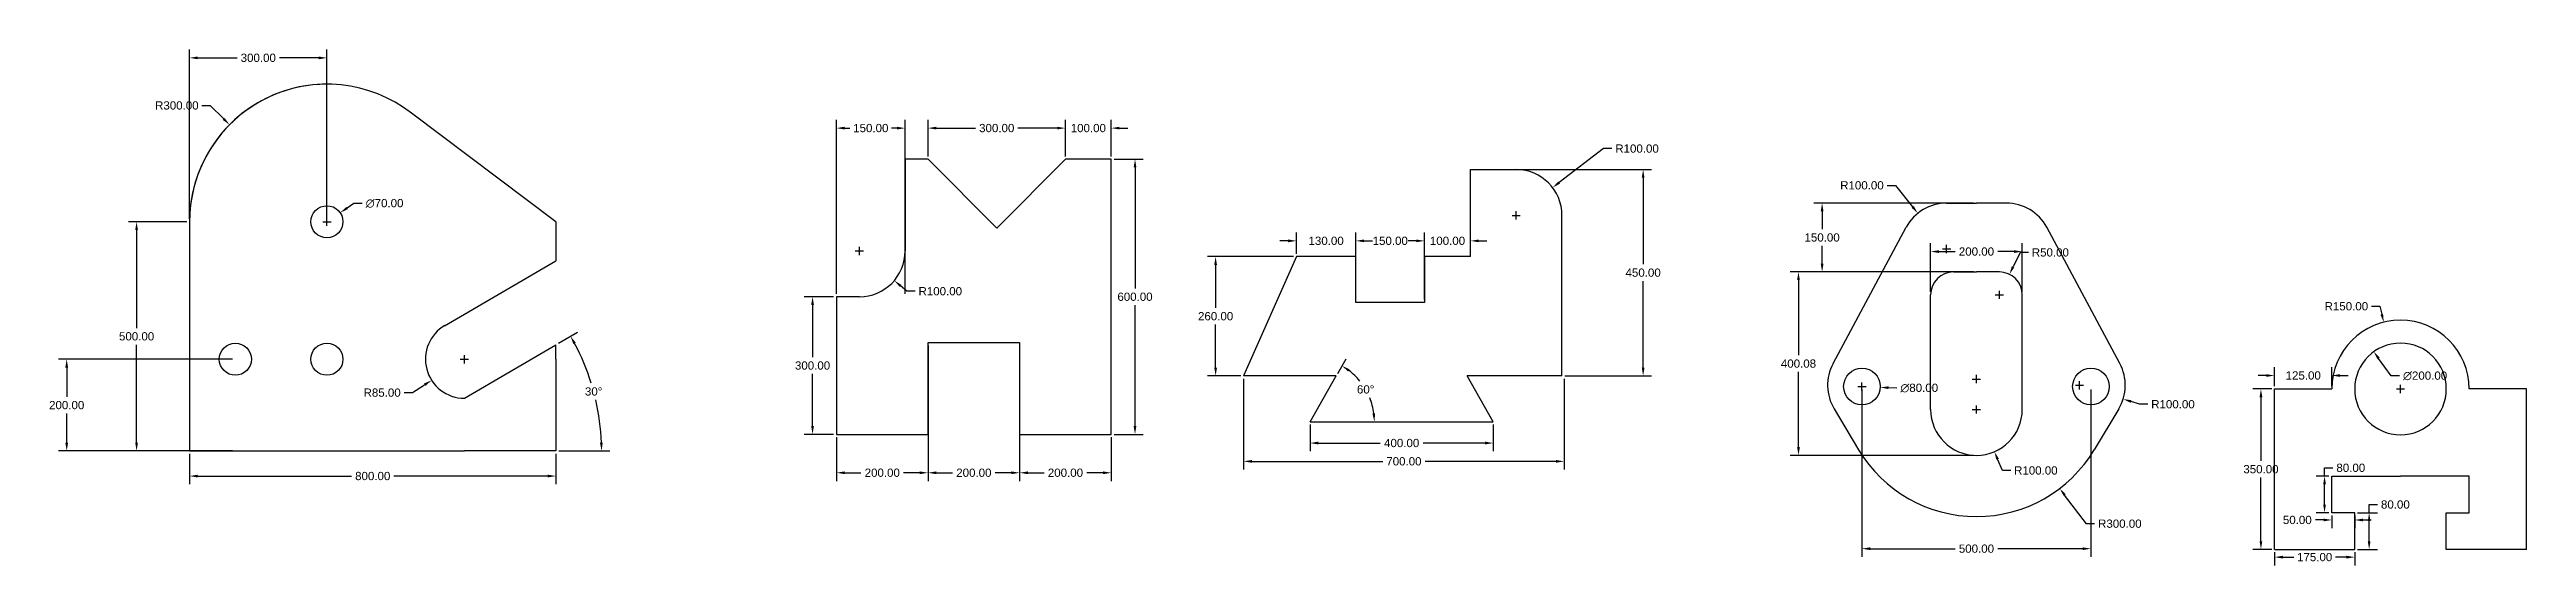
# Model space of a CAD drawing. Header units: millimetres. Extents: x -601 to 8793, y -3446 to 2415.
# Drawn here: x -601 to 4807, y -3291 to -2166 of the extents above; entities that cross this region are included whole.
import ezdxf

# ---------------------------------------------------------------- set-up
doc = ezdxf.new("R2010")
doc.units = ezdxf.units.MM
doc.styles.get("Standard").update_dxf_attribs({"font": 'arial.ttf'})
doc.dimstyles.get("Standard").update_dxf_attribs({"dimscale": 100, "dimtxt": 0.18, "dimasz": 0.18, "dimexe": 0.18, "dimexo": 0.0625, "dimgap": 0.09, "dimtad": 0, "dimtih": 1, "dimtoh": 1, "dimzin": 0, "dimdsep": 46, "dimtxsty": 'Standard', "dimcen": 0.09, "dimadec": 0, "dimazin": 0, "dimtfac": 1, "dimtofl": 0, "dimtmove": 0, "dimatfit": 3, "dimfxl": 1, "dimtolj": 1, "dimtzin": 0, "dimarcsym": 0})

msp = doc.modelspace()

# ---------------------------------------------------------------- blocks, each defined once
blk = doc.blocks.new('*D75')
at = {"color": 0, "lineweight": -2, "transparency": 16777216}
for p, q in [((-4.2, -2541.8), (13.8, -2541.8)), ((4.8, -2550.8), (4.8, -2532.8)), ((63.5, -2501.8), (48.6, -2512)), ((81.5, -2501.8), (63.5, -2501.8))]:
    blk.add_line(p, q, dxfattribs=at)
at = {"color": 0, "transparency": 16777216}
blk.add_solid([(46.9, -2509.5), (50.3, -2514.4), (33.7, -2522.1)], dxfattribs=at)
at = {"layer": 'Defpoints', "color": 0, "transparency": 16777216}
for p in [(33.7, -2522.1), (-24.2, -2561.5)]:
    blk.add_point(p, dxfattribs=at)
at = {"color": 0, "transparency": 16777216, "insert": (130.6, -2501.8), "char_height": 18, "attachment_point": 5}
blk.add_mtext('\\A1;∅70.00', dxfattribs=at)
blk = doc.blocks.new('*D76')
at = {"color": 0, "lineweight": -2, "transparency": 16777216}
for p, q in [((295.8, -2841.8), (313.8, -2841.8)), ((304.8, -2850.8), (304.8, -2832.8)), ((173.3, -2914.6), (191.3, -2914.6)), ((191.3, -2914.6), (218.1, -2897.4))]:
    blk.add_line(p, q, dxfattribs=at)
at = {"color": 0, "transparency": 16777216}
blk.add_solid([(216.4, -2894.8), (219.7, -2899.9), (233.2, -2887.7)], dxfattribs=at)
at = {"layer": 'Defpoints', "color": 0, "transparency": 16777216}
for p in [(304.8, -2841.8), (233.2, -2887.7)]:
    blk.add_point(p, dxfattribs=at)
at = {"color": 0, "transparency": 16777216, "insert": (125.3, -2914.6), "char_height": 18, "attachment_point": 5}
blk.add_mtext('\\A1;R85.00', dxfattribs=at)
blk = doc.blocks.new('*D77')
at = {"color": 0, "lineweight": -2, "transparency": 16777216}
for p, q in [((-268.1, -2288.3), (-250.1, -2288.3)), ((-250.1, -2288.3), (-220.7, -2317.5)), ((-4.2, -2541.8), (13.8, -2541.8)), ((4.8, -2550.8), (4.8, -2532.8))]:
    blk.add_line(p, q, dxfattribs=at)
at = {"color": 0, "transparency": 16777216}
blk.add_solid([(-218.6, -2315.4), (-222.8, -2319.7), (-208, -2330.2)], dxfattribs=at)
at = {"layer": 'Defpoints', "color": 0, "transparency": 16777216}
for p in [(-208, -2330.2), (4.8, -2541.8)]:
    blk.add_point(p, dxfattribs=at)
at = {"color": 0, "transparency": 16777216, "insert": (-323, -2288.3), "char_height": 18, "attachment_point": 5}
blk.add_mtext('\\A1;R300.00', dxfattribs=at)
blk = doc.blocks.new('*D78')
at = {"color": 0, "lineweight": -2, "transparency": 16777216}
for p, q in [((-301.5, -2541.8), (-428.9, -2541.8)), ((-410.9, -2559.8), (-410.9, -2773.6)), ((-410.9, -3023.8), (-410.9, -2810)), ((-301.5, -3041.8), (-428.9, -3041.8))]:
    blk.add_line(p, q, dxfattribs=at)
at = {"color": 0, "transparency": 16777216}
for points in [[(-413.9, -2559.8), (-407.9, -2559.8), (-410.9, -2541.8)], [(-413.9, -3023.8), (-407.9, -3023.8), (-410.9, -3041.8)]]:
    blk.add_solid(points, dxfattribs=at)
at = {"layer": 'Defpoints', "color": 0, "transparency": 16777216}
for p in [(-295.2, -2541.8), (-410.9, -3041.8), (-295.2, -3041.8)]:
    blk.add_point(p, dxfattribs=at)
at = {"color": 0, "transparency": 16777216, "insert": (-410.9, -2791.8), "char_height": 18, "attachment_point": 5}
blk.add_mtext('\\A1;500.00', dxfattribs=at)
blk = doc.blocks.new('*D79')
at = {"color": 0, "lineweight": -2, "transparency": 16777216}
for p, q in [((-295.2, -3048), (-295.2, -3114.5)), ((504.8, -3048), (504.8, -3114.5)), ((-277.2, -3096.5), (58.4, -3096.5)), ((486.8, -3096.5), (151.1, -3096.5))]:
    blk.add_line(p, q, dxfattribs=at)
at = {"color": 0, "transparency": 16777216}
for points in [[(-277.2, -3093.5), (-277.2, -3099.5), (-295.2, -3096.5)], [(486.8, -3093.5), (486.8, -3099.5), (504.8, -3096.5)]]:
    blk.add_solid(points, dxfattribs=at)
at = {"layer": 'Defpoints', "color": 0, "transparency": 16777216}
for p in [(-295.2, -3041.8), (504.8, -3041.8), (504.8, -3096.5)]:
    blk.add_point(p, dxfattribs=at)
at = {"color": 0, "transparency": 16777216, "insert": (104.8, -3096.5), "char_height": 18, "attachment_point": 5}
blk.add_mtext('\\A1;800.00', dxfattribs=at)
blk = doc.blocks.new('*D80')
at = {"color": 0, "lineweight": -2, "transparency": 16777216}
for p, q in [((-201.5, -2841.8), (-581.5, -2841.8)), ((-563.5, -2859.8), (-563.5, -2923.6)), ((-563.5, -3023.8), (-563.5, -2960)), ((-201.5, -3041.8), (-581.5, -3041.8))]:
    blk.add_line(p, q, dxfattribs=at)
at = {"color": 0, "transparency": 16777216}
for points in [[(-566.5, -2859.8), (-560.5, -2859.8), (-563.5, -2841.8)], [(-566.5, -3023.8), (-560.5, -3023.8), (-563.5, -3041.8)]]:
    blk.add_solid(points, dxfattribs=at)
at = {"layer": 'Defpoints', "color": 0, "transparency": 16777216}
for p in [(-195.2, -2841.8), (-563.5, -3041.8), (-195.2, -3041.8)]:
    blk.add_point(p, dxfattribs=at)
at = {"color": 0, "transparency": 16777216, "insert": (-563.5, -2941.8), "char_height": 18, "attachment_point": 5}
blk.add_mtext('\\A1;200.00', dxfattribs=at)
blk = doc.blocks.new('*D81')
at = {"color": 0, "lineweight": -2, "transparency": 16777216}
for p, q in [((-295.2, -2535.5), (-295.2, -2166.4)), ((-277.2, -2184.4), (-191.6, -2184.4)), ((-13.2, -2184.4), (-98.9, -2184.4)), ((4.8, -2535.5), (4.8, -2166.4))]:
    blk.add_line(p, q, dxfattribs=at)
at = {"color": 0, "transparency": 16777216}
for points in [[(-277.2, -2181.4), (-277.2, -2187.4), (-295.2, -2184.4)], [(-13.2, -2181.4), (-13.2, -2187.4), (4.8, -2184.4)]]:
    blk.add_solid(points, dxfattribs=at)
at = {"layer": 'Defpoints', "color": 0, "transparency": 16777216}
for p in [(-295.2, -2184.4), (-295.2, -2541.8), (4.8, -2541.8)]:
    blk.add_point(p, dxfattribs=at)
at = {"color": 0, "transparency": 16777216, "insert": (-145.2, -2184.4), "char_height": 18, "attachment_point": 5}
blk.add_mtext('\\A1;300.00', dxfattribs=at)
blk = doc.blocks.new('*D82')
at = {"color": 0, "lineweight": -2, "transparency": 16777216}
for p, q in [((510.2, -2806.9), (552.2, -2782.4)), ((511, -3041.8), (622.4, -3041.8))]:
    blk.add_line(p, q, dxfattribs=at)
for start, end in [(17.3199, 28.1902), (2.0767, 12.9693)]:
    blk.add_arc((107.7, -3041.8), 496.6, start, end, dxfattribs=at)
at = {"color": 0, "transparency": 16777216}
for points in [[(542.8, -2808.6), (548.1, -2805.7), (536.7, -2791.5)], [(607, -3023.7), (601, -3023.8), (604.4, -3041.8)]]:
    blk.add_solid(points, dxfattribs=at)
at = {"layer": 'Defpoints', "color": 0, "transparency": 16777216}
for p in [(504.8, -2810.1), (304.8, -2926.8), (596.7, -2954.8), (304.8, -3041.8), (504.8, -3041.8)]:
    blk.add_point(p, dxfattribs=at)
at = {"color": 0, "transparency": 16777216, "insert": (587.1, -2912.1), "char_height": 18, "attachment_point": 5}
blk.add_mtext('\\A1;30°', dxfattribs=at)
blk = doc.blocks.new('*D24')
at = {"color": 0, "lineweight": -2, "transparency": 16777216}
for p, q in [((1111, -2705.5), (1047.1, -2705.5)), ((1065.1, -2723.5), (1065.1, -2837.3)), ((1065.1, -2987.5), (1065.1, -2873.7)), ((1111, -3005.5), (1047.1, -3005.5))]:
    blk.add_line(p, q, dxfattribs=at)
at = {"color": 0, "transparency": 16777216}
for points in [[(1062.1, -2723.5), (1068.1, -2723.5), (1065.1, -2705.5)], [(1062.1, -2987.5), (1068.1, -2987.5), (1065.1, -3005.5)]]:
    blk.add_solid(points, dxfattribs=at)
at = {"layer": 'Defpoints', "color": 0, "transparency": 16777216}
for p in [(1065.1, -2705.5), (1117.3, -2705.5), (1117.3, -3005.5)]:
    blk.add_point(p, dxfattribs=at)
at = {"color": 0, "transparency": 16777216, "insert": (1065.1, -2855.5), "char_height": 18, "attachment_point": 5}
blk.add_mtext('\\A1;300.00', dxfattribs=at)
blk = doc.blocks.new('*D25')
at = {"color": 0, "lineweight": -2, "transparency": 16777216}
blk.add_line((2211.8, -2872.5), (2230.1, -2840.6), dxfattribs=at)
for start, end in [(39.1535, 52.8656), (7.3589, 21.8384)]:
    blk.add_arc((2151.5, -2977.9), 140.2, start, end, dxfattribs=at)
at = {"color": 0, "transparency": 16777216}
for points in [[(2234.5, -2868.6), (2237.8, -2863.6), (2221.2, -2856.2)], [(2293.6, -2959.8), (2287.6, -2960.2), (2291.8, -2977.9)]]:
    blk.add_solid(points, dxfattribs=at)
at = {"layer": 'Defpoints', "color": 0, "transparency": 16777216}
for p in [(2208.7, -2877.9), (2283.2, -2929.8), (2151.5, -2977.9), (2151.5, -2977.9), (2551.5, -2977.9)]:
    blk.add_point(p, dxfattribs=at)
at = {"color": 0, "transparency": 16777216, "insert": (2272.8, -2907.6), "char_height": 18, "attachment_point": 5}
blk.add_mtext('\\A1;60°', dxfattribs=at)
blk = doc.blocks.new('*D26')
at = {"color": 0, "lineweight": -2, "transparency": 16777216}
for p, q in [((2792.5, -2382.3), (2695.4, -2456.4)), ((2810.5, -2382.3), (2792.5, -2382.3)), ((2592.5, -2527.9), (2610.5, -2527.9)), ((2601.5, -2536.9), (2601.5, -2518.9))]:
    blk.add_line(p, q, dxfattribs=at)
at = {"color": 0, "transparency": 16777216}
blk.add_solid([(2693.5, -2454), (2697.2, -2458.8), (2681, -2467.3)], dxfattribs=at)
at = {"layer": 'Defpoints', "color": 0, "transparency": 16777216}
for p in [(2681, -2467.3), (2601.5, -2527.9)]:
    blk.add_point(p, dxfattribs=at)
at = {"color": 0, "transparency": 16777216, "insert": (2865.4, -2382.3), "char_height": 18, "attachment_point": 5}
blk.add_mtext('\\A1;R100.00', dxfattribs=at)
blk = doc.blocks.new('*D83')
at = {"color": 0, "lineweight": -2, "transparency": 16777216}
for p, q in [((1158.3, -2605.5), (1176.3, -2605.5)), ((1167.3, -2614.5), (1167.3, -2596.5)), ((1271.1, -2693.4), (1257.3, -2681.8)), ((1289.1, -2693.4), (1271.1, -2693.4))]:
    blk.add_line(p, q, dxfattribs=at)
at = {"color": 0, "transparency": 16777216}
blk.add_solid([(1259.2, -2679.5), (1255.4, -2684), (1243.6, -2670.1)], dxfattribs=at)
at = {"layer": 'Defpoints', "color": 0, "transparency": 16777216}
for p in [(1167.3, -2605.5), (1243.6, -2670.1)]:
    blk.add_point(p, dxfattribs=at)
at = {"color": 0, "transparency": 16777216, "insert": (1344, -2693.4), "char_height": 18, "attachment_point": 5}
blk.add_mtext('\\A1;R100.00', dxfattribs=at)
blk = doc.blocks.new('*D84')
at = {"color": 0, "lineweight": -2, "transparency": 16777216}
for p, q in [((1317.3, -2811.7), (1317.3, -3107.3)), ((1517.3, -2811.7), (1517.3, -3107.3)), ((1335.3, -3089.3), (1370.8, -3089.3)), ((1499.3, -3089.3), (1463.8, -3089.3))]:
    blk.add_line(p, q, dxfattribs=at)
at = {"color": 0, "transparency": 16777216}
for points in [[(1335.3, -3086.3), (1335.3, -3092.3), (1317.3, -3089.3)], [(1499.3, -3086.3), (1499.3, -3092.3), (1517.3, -3089.3)]]:
    blk.add_solid(points, dxfattribs=at)
at = {"layer": 'Defpoints', "color": 0, "transparency": 16777216}
for p in [(1317.3, -2805.5), (1517.3, -2805.5), (1517.3, -3089.3)]:
    blk.add_point(p, dxfattribs=at)
at = {"color": 0, "transparency": 16777216, "insert": (1417.3, -3089.3), "char_height": 18, "attachment_point": 5}
blk.add_mtext('\\A1;200.00', dxfattribs=at)
blk = doc.blocks.new('*D85')
at = {"color": 0, "lineweight": -2, "transparency": 16777216}
for p, q in [((1117.3, -3011.7), (1117.3, -3107.3)), ((1317.3, -3011.7), (1317.3, -3107.3)), ((1135.3, -3089.3), (1170.8, -3089.3)), ((1299.3, -3089.3), (1263.8, -3089.3))]:
    blk.add_line(p, q, dxfattribs=at)
at = {"color": 0, "transparency": 16777216}
for points in [[(1135.3, -3086.3), (1135.3, -3092.3), (1117.3, -3089.3)], [(1299.3, -3086.3), (1299.3, -3092.3), (1317.3, -3089.3)]]:
    blk.add_solid(points, dxfattribs=at)
at = {"layer": 'Defpoints', "color": 0, "transparency": 16777216}
for p in [(1117.3, -3005.5), (1317.3, -3005.5), (1317.3, -3089.3)]:
    blk.add_point(p, dxfattribs=at)
at = {"color": 0, "transparency": 16777216, "insert": (1217.3, -3089.3), "char_height": 18, "attachment_point": 5}
blk.add_mtext('\\A1;200.00', dxfattribs=at)
blk = doc.blocks.new('*D86')
at = {"color": 0, "lineweight": -2, "transparency": 16777216}
for p, q in [((1517.3, -3011.7), (1517.3, -3107.3)), ((1717.3, -3011.7), (1717.3, -3107.3)), ((1535.3, -3089.3), (1570.8, -3089.3)), ((1699.3, -3089.3), (1663.8, -3089.3))]:
    blk.add_line(p, q, dxfattribs=at)
at = {"color": 0, "transparency": 16777216}
for points in [[(1535.3, -3086.3), (1535.3, -3092.3), (1517.3, -3089.3)], [(1699.3, -3086.3), (1699.3, -3092.3), (1717.3, -3089.3)]]:
    blk.add_solid(points, dxfattribs=at)
at = {"layer": 'Defpoints', "color": 0, "transparency": 16777216}
for p in [(1517.3, -3005.5), (1717.3, -3005.5), (1717.3, -3089.3)]:
    blk.add_point(p, dxfattribs=at)
at = {"color": 0, "transparency": 16777216, "insert": (1617.3, -3089.3), "char_height": 18, "attachment_point": 5}
blk.add_mtext('\\A1;200.00', dxfattribs=at)
blk = doc.blocks.new('*D87')
at = {"color": 0, "lineweight": -2, "transparency": 16777216}
for p, q in [((1723.5, -2405.5), (1787.2, -2405.5)), ((1769.2, -2423.5), (1769.2, -2687.3)), ((1769.2, -2987.5), (1769.2, -2723.7)), ((1723.5, -3005.5), (1787.2, -3005.5))]:
    blk.add_line(p, q, dxfattribs=at)
at = {"color": 0, "transparency": 16777216}
for points in [[(1766.2, -2423.5), (1772.2, -2423.5), (1769.2, -2405.5)], [(1766.2, -2987.5), (1772.2, -2987.5), (1769.2, -3005.5)]]:
    blk.add_solid(points, dxfattribs=at)
at = {"layer": 'Defpoints', "color": 0, "transparency": 16777216}
for p in [(1717.3, -2405.5), (1717.3, -3005.5), (1769.2, -3005.5)]:
    blk.add_point(p, dxfattribs=at)
at = {"color": 0, "transparency": 16777216, "insert": (1769.2, -2705.5), "char_height": 18, "attachment_point": 5}
blk.add_mtext('\\A1;600.00', dxfattribs=at)
blk = doc.blocks.new('*D88')
at = {"color": 0, "lineweight": -2, "transparency": 16777216}
for p, q in [((1317.3, -2399.2), (1317.3, -2319.6)), ((1617.3, -2399.2), (1617.3, -2319.6)), ((1335.3, -2337.6), (1421, -2337.6)), ((1599.3, -2337.6), (1513.6, -2337.6))]:
    blk.add_line(p, q, dxfattribs=at)
at = {"color": 0, "transparency": 16777216}
for points in [[(1335.3, -2334.6), (1335.3, -2340.6), (1317.3, -2337.6)], [(1599.3, -2334.6), (1599.3, -2340.6), (1617.3, -2337.6)]]:
    blk.add_solid(points, dxfattribs=at)
at = {"layer": 'Defpoints', "color": 0, "transparency": 16777216}
for p in [(1617.3, -2337.6), (1317.3, -2405.5), (1617.3, -2405.5)]:
    blk.add_point(p, dxfattribs=at)
at = {"color": 0, "transparency": 16777216, "insert": (1467.3, -2337.6), "char_height": 18, "attachment_point": 5}
blk.add_mtext('\\A1;300.00', dxfattribs=at)
blk = doc.blocks.new('*D89')
at = {"color": 0, "lineweight": -2, "transparency": 16777216}
for p, q in [((1117.3, -2699.2), (1117.3, -2319.6)), ((1267.3, -2699.2), (1267.3, -2319.6)), ((1135.3, -2337.6), (1146.8, -2337.6)), ((1249.3, -2337.6), (1237.8, -2337.6))]:
    blk.add_line(p, q, dxfattribs=at)
at = {"color": 0, "transparency": 16777216}
for points in [[(1135.3, -2334.6), (1135.3, -2340.6), (1117.3, -2337.6)], [(1249.3, -2334.6), (1249.3, -2340.6), (1267.3, -2337.6)]]:
    blk.add_solid(points, dxfattribs=at)
at = {"layer": 'Defpoints', "color": 0, "transparency": 16777216}
for p in [(1267.3, -2337.6), (1117.3, -2705.5), (1267.3, -2705.5)]:
    blk.add_point(p, dxfattribs=at)
at = {"color": 0, "transparency": 16777216, "insert": (1192.3, -2337.6), "char_height": 18, "attachment_point": 5}
blk.add_mtext('\\A1;150.00', dxfattribs=at)
blk = doc.blocks.new('*D90')
at = {"color": 0, "lineweight": -2, "transparency": 16777216}
for p, q in [((1617.3, -2399.2), (1617.3, -2319.6)), ((1717.3, -2399.2), (1717.3, -2319.6)), ((1599.3, -2337.6), (1581.3, -2337.6)), ((1735.3, -2337.6), (1753.3, -2337.6))]:
    blk.add_line(p, q, dxfattribs=at)
at = {"color": 0, "transparency": 16777216}
for points in [[(1599.3, -2334.6), (1599.3, -2340.6), (1617.3, -2337.6)], [(1735.3, -2334.6), (1735.3, -2340.6), (1717.3, -2337.6)]]:
    blk.add_solid(points, dxfattribs=at)
at = {"layer": 'Defpoints', "color": 0, "transparency": 16777216}
for p in [(1617.3, -2337.6), (1617.3, -2405.5), (1717.3, -2405.5)]:
    blk.add_point(p, dxfattribs=at)
at = {"color": 0, "transparency": 16777216, "insert": (1667.3, -2337.6), "char_height": 18, "attachment_point": 5}
blk.add_mtext('\\A1;100.00', dxfattribs=at)
blk = doc.blocks.new('*D91')
at = {"color": 0, "lineweight": -2, "transparency": 16777216}
for p, q in [((2151.5, -2984.2), (2151.5, -3042.5)), ((2169.5, -3024.5), (2304.8, -3024.5)), ((2533.5, -3024.5), (2398.2, -3024.5)), ((2551.5, -2984.2), (2551.5, -3042.5))]:
    blk.add_line(p, q, dxfattribs=at)
at = {"color": 0, "transparency": 16777216}
for points in [[(2169.5, -3021.5), (2169.5, -3027.5), (2151.5, -3024.5)], [(2533.5, -3021.5), (2533.5, -3027.5), (2551.5, -3024.5)]]:
    blk.add_solid(points, dxfattribs=at)
at = {"layer": 'Defpoints', "color": 0, "transparency": 16777216}
for p in [(2151.5, -2977.9), (2551.5, -2977.9), (2551.5, -3024.5)]:
    blk.add_point(p, dxfattribs=at)
at = {"color": 0, "transparency": 16777216, "insert": (2351.5, -3024.5), "char_height": 18, "attachment_point": 5}
blk.add_mtext('\\A1;400.00', dxfattribs=at)
blk = doc.blocks.new('*D92')
at = {"color": 0, "lineweight": -2, "transparency": 16777216}
for p, q in [((2006.3, -2884.2), (2006.3, -3082.4)), ((2706.3, -2884.2), (2706.3, -3082.4)), ((2024.3, -3064.4), (2310, -3064.4)), ((2688.3, -3064.4), (2402.5, -3064.4))]:
    blk.add_line(p, q, dxfattribs=at)
at = {"color": 0, "transparency": 16777216}
for points in [[(2024.3, -3061.4), (2024.3, -3067.4), (2006.3, -3064.4)], [(2688.3, -3061.4), (2688.3, -3067.4), (2706.3, -3064.4)]]:
    blk.add_solid(points, dxfattribs=at)
at = {"layer": 'Defpoints', "color": 0, "transparency": 16777216}
for p in [(2006.3, -2877.9), (2706.3, -2877.9), (2706.3, -3064.4)]:
    blk.add_point(p, dxfattribs=at)
at = {"color": 0, "transparency": 16777216, "insert": (2356.3, -3064.4), "char_height": 18, "attachment_point": 5}
blk.add_mtext('\\A1;700.00', dxfattribs=at)
blk = doc.blocks.new('*D93')
at = {"color": 0, "lineweight": -2, "transparency": 16777216}
for p, q in [((2103.5, -2583.5), (2085.5, -2583.5)), ((2121.5, -2611.7), (2121.5, -2565.5)), ((2251.5, -2611.7), (2251.5, -2565.5)), ((2269.5, -2583.5), (2287.5, -2583.5))]:
    blk.add_line(p, q, dxfattribs=at)
at = {"color": 0, "transparency": 16777216}
for points in [[(2103.5, -2580.5), (2103.5, -2586.5), (2121.5, -2583.5)], [(2269.5, -2580.5), (2269.5, -2586.5), (2251.5, -2583.5)]]:
    blk.add_solid(points, dxfattribs=at)
at = {"layer": 'Defpoints', "color": 0, "transparency": 16777216}
for p in [(2121.5, -2583.5), (2121.5, -2617.9), (2251.5, -2617.9)]:
    blk.add_point(p, dxfattribs=at)
at = {"color": 0, "transparency": 16777216, "insert": (2186.5, -2583.5), "char_height": 18, "attachment_point": 5}
blk.add_mtext('\\A1;130.00', dxfattribs=at)
blk = doc.blocks.new('*D94')
at = {"color": 0, "lineweight": -2, "transparency": 16777216}
for p, q in [((2251.5, -2711.7), (2251.5, -2565.5)), ((2269.5, -2583.5), (2281, -2583.5)), ((2383.5, -2583.5), (2372, -2583.5)), ((2401.5, -2711.7), (2401.5, -2565.5))]:
    blk.add_line(p, q, dxfattribs=at)
at = {"color": 0, "transparency": 16777216}
for points in [[(2269.5, -2580.5), (2269.5, -2586.5), (2251.5, -2583.5)], [(2383.5, -2580.5), (2383.5, -2586.5), (2401.5, -2583.5)]]:
    blk.add_solid(points, dxfattribs=at)
at = {"layer": 'Defpoints', "color": 0, "transparency": 16777216}
for p in [(2251.5, -2583.5), (2251.5, -2717.9), (2401.5, -2717.9)]:
    blk.add_point(p, dxfattribs=at)
at = {"color": 0, "transparency": 16777216, "insert": (2326.5, -2583.5), "char_height": 18, "attachment_point": 5}
blk.add_mtext('\\A1;150.00', dxfattribs=at)
blk = doc.blocks.new('*D95')
at = {"color": 0, "lineweight": -2, "transparency": 16777216}
for p, q in [((2383.5, -2583.5), (2365.5, -2583.5)), ((2401.5, -2611.7), (2401.5, -2565.5)), ((2501.5, -2611.7), (2501.5, -2565.5)), ((2519.5, -2583.5), (2537.5, -2583.5))]:
    blk.add_line(p, q, dxfattribs=at)
at = {"color": 0, "transparency": 16777216}
for points in [[(2383.5, -2580.5), (2383.5, -2586.5), (2401.5, -2583.5)], [(2519.5, -2580.5), (2519.5, -2586.5), (2501.5, -2583.5)]]:
    blk.add_solid(points, dxfattribs=at)
at = {"layer": 'Defpoints', "color": 0, "transparency": 16777216}
for p in [(2401.5, -2583.5), (2401.5, -2617.9), (2501.5, -2617.9)]:
    blk.add_point(p, dxfattribs=at)
at = {"color": 0, "transparency": 16777216, "insert": (2451.5, -2583.5), "char_height": 18, "attachment_point": 5}
blk.add_mtext('\\A1;100.00', dxfattribs=at)
blk = doc.blocks.new('*D96')
at = {"color": 0, "lineweight": -2, "transparency": 16777216}
for p, q in [((2507.8, -2427.9), (2896.7, -2427.9)), ((2878.7, -2445.9), (2878.7, -2634.7)), ((2878.7, -2859.9), (2878.7, -2671.1)), ((2707.8, -2877.9), (2896.7, -2877.9))]:
    blk.add_line(p, q, dxfattribs=at)
at = {"color": 0, "transparency": 16777216}
for points in [[(2875.7, -2445.9), (2881.7, -2445.9), (2878.7, -2427.9)], [(2875.7, -2859.9), (2881.7, -2859.9), (2878.7, -2877.9)]]:
    blk.add_solid(points, dxfattribs=at)
at = {"layer": 'Defpoints', "color": 0, "transparency": 16777216}
for p in [(2501.5, -2427.9), (2701.5, -2877.9), (2878.7, -2877.9)]:
    blk.add_point(p, dxfattribs=at)
at = {"color": 0, "transparency": 16777216, "insert": (2878.7, -2652.9), "char_height": 18, "attachment_point": 5}
blk.add_mtext('\\A1;450.00', dxfattribs=at)
blk = doc.blocks.new('*D97')
at = {"color": 0, "lineweight": -2, "transparency": 16777216}
for p, q in [((2115.3, -2617.9), (1927.2, -2617.9)), ((1945.2, -2635.9), (1945.2, -2729.7)), ((1945.2, -2859.9), (1945.2, -2766.1)), ((2000, -2877.9), (1927.2, -2877.9))]:
    blk.add_line(p, q, dxfattribs=at)
at = {"color": 0, "transparency": 16777216}
for points in [[(1942.2, -2635.9), (1948.2, -2635.9), (1945.2, -2617.9)], [(1942.2, -2859.9), (1948.2, -2859.9), (1945.2, -2877.9)]]:
    blk.add_solid(points, dxfattribs=at)
at = {"layer": 'Defpoints', "color": 0, "transparency": 16777216}
for p in [(2121.5, -2617.9), (1945.2, -2877.9), (2006.3, -2877.9)]:
    blk.add_point(p, dxfattribs=at)
at = {"color": 0, "transparency": 16777216, "insert": (1945.2, -2747.9), "char_height": 18, "attachment_point": 5}
blk.add_mtext('\\A1;260.00', dxfattribs=at)
blk = doc.blocks.new('*D98')
at = {"color": 0, "lineweight": -2, "transparency": 16777216}
for p, q in [((3411.4, -2462.5), (3429.4, -2462.5)), ((3429.4, -2462.5), (3467.2, -2509.4)), ((3541.3, -2610.2), (3541.3, -2592.2)), ((3532.3, -2601.2), (3550.3, -2601.2))]:
    blk.add_line(p, q, dxfattribs=at)
at = {"color": 0, "transparency": 16777216}
blk.add_solid([(3469.6, -2507.5), (3464.9, -2511.3), (3478.5, -2523.4)], dxfattribs=at)
at = {"layer": 'Defpoints', "color": 0, "transparency": 16777216}
for p in [(3478.5, -2523.4), (3541.3, -2601.2)]:
    blk.add_point(p, dxfattribs=at)
at = {"color": 0, "transparency": 16777216, "insert": (3356.5, -2462.5), "char_height": 18, "attachment_point": 5}
blk.add_mtext('\\A1;R100.00', dxfattribs=at)
blk = doc.blocks.new('*D99')
at = {"color": 0, "lineweight": -2, "transparency": 16777216}
for p, q in [((3597.5, -2884.8), (3615.5, -2884.8)), ((3606.5, -2893.8), (3606.5, -2875.8)), ((3846.6, -3200.4), (3799.1, -3137.9)), ((3864.6, -3200.4), (3846.6, -3200.4))]:
    blk.add_line(p, q, dxfattribs=at)
at = {"color": 0, "transparency": 16777216}
blk.add_solid([(3801.5, -3136.1), (3796.7, -3139.7), (3788.2, -3123.5)], dxfattribs=at)
at = {"layer": 'Defpoints', "color": 0, "transparency": 16777216}
for p in [(3606.5, -2884.8), (3788.2, -3123.5)]:
    blk.add_point(p, dxfattribs=at)
at = {"color": 0, "transparency": 16777216, "insert": (3919.6, -3200.4), "char_height": 18, "attachment_point": 5}
blk.add_mtext('\\A1;R300.00', dxfattribs=at)
blk = doc.blocks.new('*D100')
at = {"color": 0, "lineweight": -2, "transparency": 16777216}
for p, q in [((3822.5, -2898.5), (3840.5, -2898.5)), ((3831.5, -2907.5), (3831.5, -2889.5)), ((3962.7, -2939.9), (3944.1, -2934)), ((3980.7, -2939.9), (3962.7, -2939.9))]:
    blk.add_line(p, q, dxfattribs=at)
at = {"color": 0, "transparency": 16777216}
blk.add_solid([(3945, -2931.1), (3943.2, -2936.9), (3926.9, -2928.6)], dxfattribs=at)
at = {"layer": 'Defpoints', "color": 0, "transparency": 16777216}
for p in [(3831.5, -2898.5), (3926.9, -2928.6)]:
    blk.add_point(p, dxfattribs=at)
at = {"color": 0, "transparency": 16777216, "insert": (4035.6, -2939.9), "char_height": 18, "attachment_point": 5}
blk.add_mtext('\\A1;R100.00', dxfattribs=at)
blk = doc.blocks.new('*D101')
at = {"color": 0, "lineweight": -2, "transparency": 16777216}
for p, q in [((3597.5, -2951.3), (3615.5, -2951.3)), ((3606.5, -2960.3), (3606.5, -2942.3)), ((3663.3, -3084.4), (3652.8, -3059.8)), ((3681.3, -3084.4), (3663.3, -3084.4))]:
    blk.add_line(p, q, dxfattribs=at)
at = {"color": 0, "transparency": 16777216}
blk.add_solid([(3655.6, -3058.7), (3650, -3061), (3645.7, -3043.3)], dxfattribs=at)
at = {"layer": 'Defpoints', "color": 0, "transparency": 16777216}
for p in [(3606.5, -2951.3), (3645.7, -3043.3)]:
    blk.add_point(p, dxfattribs=at)
at = {"color": 0, "transparency": 16777216, "insert": (3736.2, -3084.4), "char_height": 18, "attachment_point": 5}
blk.add_mtext('\\A1;R100.00', dxfattribs=at)
blk = doc.blocks.new('*D102')
at = {"color": 0, "lineweight": -2, "transparency": 16777216}
for p, q in [((3701.9, -2608.8), (3686.5, -2640.2)), ((3719.9, -2608.8), (3701.9, -2608.8)), ((3647.5, -2701.2), (3665.5, -2701.2)), ((3656.5, -2710.2), (3656.5, -2692.2))]:
    blk.add_line(p, q, dxfattribs=at)
at = {"color": 0, "transparency": 16777216}
blk.add_solid([(3683.8, -2638.9), (3689.2, -2641.5), (3678.6, -2656.3)], dxfattribs=at)
at = {"layer": 'Defpoints', "color": 0, "transparency": 16777216}
for p in [(3656.5, -2701.2), (3678.6, -2656.3)]:
    blk.add_point(p, dxfattribs=at)
at = {"color": 0, "transparency": 16777216, "insert": (3767.9, -2608.8), "char_height": 18, "attachment_point": 5}
blk.add_mtext('\\A1;R50.00', dxfattribs=at)
blk = doc.blocks.new('*D103')
at = {"color": 0, "lineweight": -2, "transparency": 16777216}
for p, q in [((3347.5, -2901.2), (3365.5, -2901.2)), ((3356.5, -2910.2), (3356.5, -2892.2)), ((3432.4, -2904.6), (3414.5, -2903.8))]:
    blk.add_line(p, q, dxfattribs=at)
at = {"color": 0, "transparency": 16777216}
blk.add_solid([(3414.6, -2900.8), (3414.3, -2906.8), (3396.5, -2903)], dxfattribs=at)
at = {"layer": 'Defpoints', "color": 0, "transparency": 16777216}
for p in [(3316.6, -2899.4), (3396.5, -2903)]:
    blk.add_point(p, dxfattribs=at)
at = {"color": 0, "transparency": 16777216, "insert": (3481.6, -2904.6), "char_height": 18, "attachment_point": 5}
blk.add_mtext('\\A1;∅80.00', dxfattribs=at)
blk = doc.blocks.new('*D104')
at = {"color": 0, "lineweight": -2, "transparency": 16777216}
for p, q in [((3506.5, -2695), (3506.5, -2588.9)), ((3706.5, -2695), (3706.5, -2588.9)), ((3524.5, -2606.9), (3560, -2606.9)), ((3688.5, -2606.9), (3653, -2606.9))]:
    blk.add_line(p, q, dxfattribs=at)
at = {"color": 0, "transparency": 16777216}
for points in [[(3524.5, -2603.9), (3524.5, -2609.9), (3506.5, -2606.9)], [(3688.5, -2603.9), (3688.5, -2609.9), (3706.5, -2606.9)]]:
    blk.add_solid(points, dxfattribs=at)
at = {"layer": 'Defpoints', "color": 0, "transparency": 16777216}
for p in [(3706.5, -2606.9), (3506.5, -2701.2), (3706.5, -2701.2)]:
    blk.add_point(p, dxfattribs=at)
at = {"color": 0, "transparency": 16777216, "insert": (3606.5, -2606.9), "char_height": 18, "attachment_point": 5}
blk.add_mtext('\\A1;200.00', dxfattribs=at)
blk = doc.blocks.new('*D105')
at = {"color": 0, "lineweight": -2, "transparency": 16777216}
for p, q in [((3356.5, -2907.5), (3356.5, -3272.9)), ((3856.5, -2907.5), (3856.5, -3272.9)), ((3374.5, -3254.9), (3560.2, -3254.9)), ((3838.5, -3254.9), (3652.9, -3254.9))]:
    blk.add_line(p, q, dxfattribs=at)
at = {"color": 0, "transparency": 16777216}
for points in [[(3374.5, -3251.9), (3374.5, -3257.9), (3356.5, -3254.9)], [(3838.5, -3251.9), (3838.5, -3257.9), (3856.5, -3254.9)]]:
    blk.add_solid(points, dxfattribs=at)
at = {"layer": 'Defpoints', "color": 0, "transparency": 16777216}
for p in [(3356.5, -2901.2), (3856.5, -2901.2), (3856.5, -3254.9)]:
    blk.add_point(p, dxfattribs=at)
at = {"color": 0, "transparency": 16777216, "insert": (3606.5, -3254.9), "char_height": 18, "attachment_point": 5}
blk.add_mtext('\\A1;500.00', dxfattribs=at)
blk = doc.blocks.new('*D106')
at = {"color": 0, "lineweight": -2, "transparency": 16777216}
for p, q in [((3600.3, -2501.2), (3251.5, -2501.2)), ((3269.5, -2519.2), (3269.5, -2558)), ((3269.5, -2633.2), (3269.5, -2594.4)), ((3600.3, -2651.2), (3251.5, -2651.2))]:
    blk.add_line(p, q, dxfattribs=at)
at = {"color": 0, "transparency": 16777216}
for points in [[(3266.5, -2519.2), (3272.5, -2519.2), (3269.5, -2501.2)], [(3266.5, -2633.2), (3272.5, -2633.2), (3269.5, -2651.2)]]:
    blk.add_solid(points, dxfattribs=at)
at = {"layer": 'Defpoints', "color": 0, "transparency": 16777216}
for p in [(3269.5, -2501.2), (3606.5, -2501.2), (3606.5, -2651.2)]:
    blk.add_point(p, dxfattribs=at)
at = {"color": 0, "transparency": 16777216, "insert": (3269.5, -2576.2), "char_height": 18, "attachment_point": 5}
blk.add_mtext('\\A1;150.00', dxfattribs=at)
blk = doc.blocks.new('*D107')
at = {"color": 0, "lineweight": -2, "transparency": 16777216}
for p, q in [((3600.3, -2651.2), (3199.9, -2651.2)), ((3217.9, -2669.2), (3217.9, -2833.1)), ((3217.9, -3033.3), (3217.9, -2869.4)), ((3600.3, -3051.3), (3199.9, -3051.3))]:
    blk.add_line(p, q, dxfattribs=at)
at = {"color": 0, "transparency": 16777216}
for points in [[(3214.9, -2669.2), (3220.9, -2669.2), (3217.9, -2651.2)], [(3214.9, -3033.3), (3220.9, -3033.3), (3217.9, -3051.3)]]:
    blk.add_solid(points, dxfattribs=at)
at = {"layer": 'Defpoints', "color": 0, "transparency": 16777216}
for p in [(3606.5, -2651.2), (3217.9, -3051.3), (3606.5, -3051.3)]:
    blk.add_point(p, dxfattribs=at)
at = {"color": 0, "transparency": 16777216, "insert": (3217.9, -2851.3), "char_height": 18, "attachment_point": 5}
blk.add_mtext('\\A1;400.08', dxfattribs=at)
blk = doc.blocks.new('*D108')
at = {"color": 0, "lineweight": -2, "transparency": 16777216}
for p, q in [((4438.7, -3176.6), (4481.9, -3176.6)), ((4463.9, -3176.6), (4463.9, -3158.6)), ((4463.9, -3158.6), (4481.9, -3158.6)), ((4463.9, -3238.6), (4463.9, -3194.6)), ((4438.7, -3256.6), (4481.9, -3256.6))]:
    blk.add_line(p, q, dxfattribs=at)
at = {"color": 0, "transparency": 16777216}
for points in [[(4460.9, -3194.6), (4466.9, -3194.6), (4463.9, -3176.6)], [(4460.9, -3238.6), (4466.9, -3238.6), (4463.9, -3256.6)]]:
    blk.add_solid(points, dxfattribs=at)
at = {"layer": 'Defpoints', "color": 0, "transparency": 16777216}
for p in [(4432.5, -3176.6), (4463.9, -3176.6), (4432.5, -3256.6)]:
    blk.add_point(p, dxfattribs=at)
at = {"color": 0, "transparency": 16777216, "insert": (4521.2, -3158.6), "char_height": 18, "attachment_point": 5}
blk.add_mtext('\\A1;80.00', dxfattribs=at)
blk = doc.blocks.new('*D109')
at = {"color": 0, "lineweight": -2, "transparency": 16777216}
for p, q in [((4257.5, -3262.8), (4257.5, -3291.3)), ((4275.5, -3273.3), (4299.5, -3273.3)), ((4414.5, -3273.3), (4390.5, -3273.3)), ((4432.5, -3262.8), (4432.5, -3291.3))]:
    blk.add_line(p, q, dxfattribs=at)
at = {"color": 0, "transparency": 16777216}
for points in [[(4275.5, -3270.3), (4275.5, -3276.3), (4257.5, -3273.3)], [(4414.5, -3270.3), (4414.5, -3276.3), (4432.5, -3273.3)]]:
    blk.add_solid(points, dxfattribs=at)
at = {"layer": 'Defpoints', "color": 0, "transparency": 16777216}
for p in [(4257.5, -3256.6), (4432.5, -3256.6), (4432.5, -3273.3)]:
    blk.add_point(p, dxfattribs=at)
at = {"color": 0, "transparency": 16777216, "insert": (4345, -3273.3), "char_height": 18, "attachment_point": 5}
blk.add_mtext('\\A1;175.00', dxfattribs=at)
blk = doc.blocks.new('*D110')
at = {"color": 0, "lineweight": -2, "transparency": 16777216}
for p, q in [((4382.5, -3182.8), (4382.5, -3210.3)), ((4432.5, -3182.8), (4432.5, -3210.3)), ((4364.5, -3192.3), (4346.5, -3192.3)), ((4450.5, -3192.3), (4468.5, -3192.3))]:
    blk.add_line(p, q, dxfattribs=at)
at = {"color": 0, "transparency": 16777216}
for points in [[(4364.5, -3189.3), (4364.5, -3195.3), (4382.5, -3192.3)], [(4450.5, -3189.3), (4450.5, -3195.3), (4432.5, -3192.3)]]:
    blk.add_solid(points, dxfattribs=at)
at = {"layer": 'Defpoints', "color": 0, "transparency": 16777216}
for p in [(4382.5, -3176.6), (4432.5, -3176.6), (4382.5, -3192.3)]:
    blk.add_point(p, dxfattribs=at)
at = {"color": 0, "transparency": 16777216, "insert": (4307.1, -3192.3), "char_height": 18, "attachment_point": 5}
blk.add_mtext('\\A1;50.00', dxfattribs=at)
blk = doc.blocks.new('*D111')
at = {"color": 0, "lineweight": -2, "transparency": 16777216}
for p, q in [((4366.6, -3096.6), (4366.6, -3078.6)), ((4366.6, -3078.6), (4384.6, -3078.6)), ((4376.2, -3096.6), (4348.6, -3096.6)), ((4366.6, -3158.6), (4366.6, -3114.6)), ((4376.2, -3176.6), (4348.6, -3176.6))]:
    blk.add_line(p, q, dxfattribs=at)
at = {"color": 0, "transparency": 16777216}
for points in [[(4363.6, -3114.6), (4369.6, -3114.6), (4366.6, -3096.6)], [(4363.6, -3158.6), (4369.6, -3158.6), (4366.6, -3176.6)]]:
    blk.add_solid(points, dxfattribs=at)
at = {"layer": 'Defpoints', "color": 0, "transparency": 16777216}
for p in [(4366.6, -3096.6), (4382.5, -3096.6), (4382.5, -3176.6)]:
    blk.add_point(p, dxfattribs=at)
at = {"color": 0, "transparency": 16777216, "insert": (4423.9, -3078.6), "char_height": 18, "attachment_point": 5}
blk.add_mtext('\\A1;80.00', dxfattribs=at)
blk = doc.blocks.new('*D112')
at = {"color": 0, "lineweight": -2, "transparency": 16777216}
for p, q in [((4251.2, -2906.6), (4209.7, -2906.6)), ((4227.7, -2924.6), (4227.7, -3063.4)), ((4227.7, -3238.6), (4227.7, -3099.8)), ((4251.2, -3256.6), (4209.7, -3256.6))]:
    blk.add_line(p, q, dxfattribs=at)
at = {"color": 0, "transparency": 16777216}
for points in [[(4224.7, -2924.6), (4230.7, -2924.6), (4227.7, -2906.6)], [(4224.7, -3238.6), (4230.7, -3238.6), (4227.7, -3256.6)]]:
    blk.add_solid(points, dxfattribs=at)
at = {"layer": 'Defpoints', "color": 0, "transparency": 16777216}
for p in [(4227.7, -2906.6), (4257.5, -2906.6), (4257.5, -3256.6)]:
    blk.add_point(p, dxfattribs=at)
at = {"color": 0, "transparency": 16777216, "insert": (4227.7, -3081.6), "char_height": 18, "attachment_point": 5}
blk.add_mtext('\\A1;350.00', dxfattribs=at)
blk = doc.blocks.new('*D113')
at = {"color": 0, "lineweight": -2, "transparency": 16777216}
for p, q in [((4257.5, -2900.3), (4257.5, -2859.2)), ((4382.5, -2900.3), (4382.5, -2859.2)), ((4239.5, -2877.2), (4221.5, -2877.2)), ((4400.5, -2877.2), (4418.5, -2877.2))]:
    blk.add_line(p, q, dxfattribs=at)
at = {"color": 0, "transparency": 16777216}
for points in [[(4239.5, -2874.2), (4239.5, -2880.2), (4257.5, -2877.2)], [(4400.5, -2874.2), (4400.5, -2880.2), (4382.5, -2877.2)]]:
    blk.add_solid(points, dxfattribs=at)
at = {"layer": 'Defpoints', "color": 0, "transparency": 16777216}
for p in [(4257.5, -2906.6), (4382.5, -2877.2), (4382.5, -2906.6)]:
    blk.add_point(p, dxfattribs=at)
at = {"color": 0, "transparency": 16777216, "insert": (4320, -2877.2), "char_height": 18, "attachment_point": 5}
blk.add_mtext('\\A1;125.00', dxfattribs=at)
blk = doc.blocks.new('*D114')
at = {"color": 0, "lineweight": -2, "transparency": 16777216}
for p, q in [((4469.1, -2726.2), (4487.1, -2726.2)), ((4487.1, -2726.2), (4491.5, -2743.6)), ((4523.5, -2906.6), (4541.5, -2906.6)), ((4532.5, -2915.6), (4532.5, -2897.6))]:
    blk.add_line(p, q, dxfattribs=at)
at = {"color": 0, "transparency": 16777216}
blk.add_solid([(4494.4, -2742.9), (4488.6, -2744.4), (4495.9, -2761.1)], dxfattribs=at)
at = {"layer": 'Defpoints', "color": 0, "transparency": 16777216}
for p in [(4495.9, -2761.1), (4532.5, -2906.6)]:
    blk.add_point(p, dxfattribs=at)
at = {"color": 0, "transparency": 16777216, "insert": (4414.2, -2726.2), "char_height": 18, "attachment_point": 5}
blk.add_mtext('\\A1;R150.00', dxfattribs=at)
blk = doc.blocks.new('*D115')
at = {"color": 0, "lineweight": -2, "transparency": 16777216}
for p, q in [((4512, -2878), (4484.6, -2839.9)), ((4530, -2878), (4512, -2878))]:
    blk.add_line(p, q, dxfattribs=at)
at = {"color": 0, "transparency": 16777216}
blk.add_solid([(4487.1, -2838.2), (4482.2, -2841.7), (4474.1, -2825.3)], dxfattribs=at)
at = {"layer": 'Defpoints', "color": 0, "transparency": 16777216}
for p in [(4474.1, -2825.3), (4590.8, -2987.8)]:
    blk.add_point(p, dxfattribs=at)
at = {"color": 0, "transparency": 16777216, "insert": (4586.1, -2878), "char_height": 18, "attachment_point": 5}
blk.add_mtext('\\A1;∅200.00', dxfattribs=at)

# ---------------------------------------------------------------- dimensions: what is measured, and where the dimension line sits
for base, p1, p2, picture, middle in [((-295.229, -2184.352), (4.771, -2541.774), (-295.229, -2541.774), '*D81', (-145.229, -2184.352)), ((1267.277, -2337.641), (1117.277, -2705.478), (1267.277, -2705.478), '*D89', (1192.277, -2337.641)), ((1617.277, -2337.641), (1317.277, -2405.478), (1617.277, -2405.478), '*D88', (1467.277, -2337.641)), ((1617.277, -2337.641), (1717.277, -2405.478), (1617.277, -2405.478), '*D90', (1667.277, -2337.641)), ((2121.525, -2583.459), (2251.525, -2617.936), (2121.525, -2617.936), '*D93', (2186.525, -2583.459)), ((2251.525, -2583.459), (2401.525, -2717.936), (2251.525, -2717.936), '*D94', (2326.525, -2583.459)), ((2401.525, -2583.459), (2501.525, -2617.936), (2401.525, -2617.936), '*D95', (2451.525, -2583.459)), ((1517.277, -3089.262), (1317.277, -2805.478), (1517.277, -2805.478), '*D84', (1417.277, -3089.262)), ((4382.466, -2877.187), (4257.466, -2906.556), (4382.466, -2906.556), '*D113', (4319.966, -2877.187)), ((2706.288, -3064.436), (2006.288, -2877.936), (2706.288, -2877.936), '*D92', (2356.288, -3064.436)), ((3856.525, -3254.917), (3356.525, -2901.214), (3856.525, -2901.214), '*D105', (3606.525, -3254.917)), ((1317.277, -3089.262), (1117.277, -3005.478), (1317.277, -3005.478), '*D85', (1217.277, -3089.262)), ((1717.277, -3089.262), (1517.277, -3005.478), (1717.277, -3005.478), '*D86', (1617.277, -3089.262)), ((2551.525, -3024.511), (2151.525, -2977.936), (2551.525, -2977.936), '*D91', (2351.525, -3024.511)), ((504.771, -3096.528), (-295.229, -3041.774), (504.771, -3041.774), '*D79', (104.771, -3096.528)), ((4382.466, -3192.263), (4432.466, -3176.556), (4382.466, -3176.556), '*D110', (4307.126, -3192.263)), ((4432.466, -3273.347), (4257.466, -3256.556), (4432.466, -3256.556), '*D109', (4344.966, -3273.347))]:
    dim = msp.add_linear_dim(base=base, p1=p1, p2=p2, dimstyle='Standard')
    dim.commit()
    dim.dimension.update_dxf_attribs({"geometry": picture, "text_midpoint": middle})
for center, mpoint, picture, middle in [((4.771, -2541.774), (-207.956, -2330.238), '*D77', (-323.046, -2288.33)), ((2601.525, -2527.936), (2681.041, -2467.295), '*D26', (2865.416, -2382.318)), ((3541.305, -2601.214), (3478.519, -2523.381), '*D98', (3356.494, -2462.541)), ((1167.277, -2605.478), (1243.574, -2670.122), '*D83', (1344.003, -2693.409)), ((3656.525, -2701.214), (3678.574, -2656.337), '*D102', (3767.901, -2608.763)), ((304.771, -2841.774), (233.218, -2887.657), '*D76', (125.31, -2914.561)), ((3606.525, -2884.785), (3788.167, -3123.545), '*D99', (3919.559, -3200.37)), ((3831.536, -2898.498), (3926.905, -2928.577), '*D100', (4035.627, -2939.861)), ((3606.525, -2951.298), (3645.735, -3043.29), '*D101', (3736.204, -3084.402))]:
    dim = msp.add_radius_dim(center=center, mpoint=mpoint, dimstyle='Standard')
    dim.commit()
    dim.dimension.update_dxf_attribs({"geometry": picture, "text_midpoint": middle, "dimtype": 164})
for base, p1, p2, angle, picture, middle in [((1769.226, -3005.478), (1717.277, -2405.478), (1717.277, -3005.478), 90, '*D87', (1769.226, -2705.478)), ((2878.689, -2877.936), (2501.525, -2427.936), (2701.525, -2877.936), 90, '*D96', (2878.689, -2652.936)), ((-410.895, -3041.774), (-295.229, -2541.774), (-295.229, -3041.774), 90, '*D78', (-410.895, -2791.774)), ((3269.496, -2501.214), (3606.525, -2651.214), (3606.525, -2501.214), 90, '*D106', (3269.496, -2576.214)), ((3706.525, -2606.879), (3506.525, -2701.214), (3706.525, -2701.214), 180, '*D104', (3606.525, -2606.879)), ((1945.248, -2877.936), (2121.525, -2617.936), (2006.288, -2877.936), 90, '*D97', (1945.248, -2747.936)), ((3217.901, -3051.298), (3606.525, -2651.214), (3606.525, -3051.298), 90, '*D107', (3217.901, -2851.256)), ((1065.141, -2705.478), (1117.277, -3005.478), (1117.277, -2705.478), 90, '*D24', (1065.141, -2855.478)), ((-563.485, -3041.774), (-195.229, -2841.774), (-195.229, -3041.774), 90, '*D80', (-563.485, -2941.774)), ((4227.704, -2906.556), (4257.466, -3256.556), (4257.466, -2906.556), 90, '*D112', (4227.704, -3081.556)), ((4366.576, -3096.556), (4382.466, -3176.556), (4382.466, -3096.556), 90, '*D111', (4423.928, -3078.556)), ((4463.857, -3176.556), (4432.466, -3256.556), (4432.466, -3176.556), 90, '*D108', (4521.209, -3158.556))]:
    dim = msp.add_linear_dim(base=base, p1=p1, p2=p2, angle=angle, dimstyle='Standard')
    dim.commit()
    dim.dimension.update_dxf_attribs({"geometry": picture, "text_midpoint": middle})
for p1, p2, picture, middle in [((-24.168, -2561.46), (33.71, -2522.087), '*D75', (130.607, -2501.839)), ((4590.783, -2987.79), (4474.149, -2825.321), '*D115', (4586.12, -2878.042)), ((3316.565, -2899.429), (3396.485, -2902.998), '*D103', (3432.45, -2904.605))]:
    dim = msp.add_diameter_dim_2p(p1=p1, p2=p2, dimstyle='Standard')
    dim.commit()
    dim.dimension.update_dxf_attribs({"geometry": picture, "text_midpoint": middle, "dimtype": 163})
dim = msp.add_radius_dim(center=(4532.466, -2906.556), mpoint=(4495.915, -2761.077), dimstyle='Standard')
dim.commit()
dim.dimension.update_dxf_attribs({"geometry": '*D114', "text_midpoint": (4414.197, -2726.162)})
for base, line1, line2, picture, middle in [((596.675, -2954.773), ((504.771, -3041.774), (304.771, -3041.774)), ((304.771, -2926.774), (504.771, -2810.058)), '*D82', (587.131, -2912.116)), ((2283.248, -2929.797), ((2151.525, -2977.936), (2551.525, -2977.936)), ((2151.525, -2977.936), (2208.739, -2877.936)), '*D25', (2272.842, -2907.576))]:
    dim = msp.add_angular_dim_2l(base=base, line1=line1, line2=line2, dimstyle='Standard')
    dim.commit()
    dim.dimension.update_dxf_attribs({"geometry": picture, "text_midpoint": middle})

# ---------------------------------------------------------------- linework, layer by layer
for p, q in [((504.771, -2541.774), (189.021, -2305.021)), ((1317.277, -2405.478), (1267.277, -2405.478)), ((1267.277, -2405.478), (1267.277, -2605.478)), ((1317.277, -2405.478), (1467.277, -2555.478)), ((1467.277, -2555.478), (1617.277, -2405.478)), ((1717.277, -2405.478), (1617.277, -2405.478)), ((1717.277, -2555.478), (1717.277, -2405.478)), ((2501.525, -2617.936), (2501.525, -2427.936)), ((2501.525, -2427.936), (2601.525, -2427.936)), ((-295.229, -2541.774), (-295.229, -2841.774)), ((504.771, -2541.774), (504.771, -2627.2)), ((2701.525, -2877.936), (2701.525, -2527.936)), ((3541.305, -2501.214), (3606.525, -2501.214)), ((3671.745, -2501.214), (3606.525, -2501.214)), ((1717.277, -3005.478), (1717.277, -2555.478)), ((3293.433, -2851.154), (3453.223, -2553.869)), ((3919.618, -2851.154), (3759.828, -2553.869)), ((261.615, -2768.544), (504.771, -2627.2)), ((2121.525, -2617.936), (2006.288, -2877.936)), ((2251.525, -2617.936), (2121.525, -2617.936)), ((2251.525, -2717.936), (2251.525, -2617.936)), ((2501.525, -2617.936), (2401.525, -2617.936)), ((2401.525, -2617.936), (2401.525, -2717.936)), ((3506.525, -2951.298), (3506.525, -2701.214)), ((3556.525, -2651.214), (3606.525, -2651.214)), ((3656.525, -2651.214), (3606.525, -2651.214)), ((3706.525, -2951.298), (3706.525, -2701.214)), ((1117.277, -2705.478), (1117.277, -3005.478)), ((1167.277, -2705.478), (1117.277, -2705.478)), ((2401.525, -2717.936), (2251.525, -2717.936)), ((304.771, -2926.774), (504.771, -2810.058)), ((504.771, -2841.774), (504.771, -2810.058)), ((1317.277, -3005.478), (1317.277, -2805.478)), ((1317.277, -2805.478), (1517.277, -2805.478)), ((1517.277, -2805.478), (1517.277, -3005.478)), ((-295.229, -2841.774), (-295.229, -3041.774)), ((504.771, -2841.774), (504.771, -3041.774)), ((2208.739, -2877.936), (2006.288, -2877.936)), ((2151.525, -2977.936), (2208.739, -2877.936)), ((2701.525, -2877.936), (2494.315, -2877.936)), ((2551.525, -2977.936), (2494.315, -2877.936)), ((4257.466, -3256.556), (4257.466, -2906.556)), ((4257.466, -2906.556), (4382.466, -2906.556)), ((4807.466, -2906.556), (4682.466, -2906.556)), ((4807.466, -3256.556), (4807.466, -2906.556)), ((3295.766, -2949.948), (3349.277, -3039.134)), ((3917.285, -2949.948), (3863.773, -3039.134)), ((1117.277, -3005.478), (1317.277, -3005.478)), ((1517.277, -3005.478), (1717.277, -3005.478)), ((2151.525, -2977.936), (2551.525, -2977.936)), ((-295.229, -3041.774), (304.771, -3041.774)), ((504.771, -3041.774), (304.771, -3041.774)), ((3356.525, -3051.214), (3357.188, -3051.611)), ((3856.525, -3051.214), (3855.862, -3051.611)), ((4382.466, -3176.556), (4382.466, -3096.556)), ((4382.466, -3096.556), (4532.466, -3096.556)), ((4682.466, -3096.556), (4532.466, -3096.556)), ((4682.466, -3176.556), (4682.466, -3096.556)), ((4432.466, -3176.556), (4382.466, -3176.556)), ((4432.466, -3256.556), (4432.466, -3176.556)), ((4632.466, -3256.556), (4632.466, -3176.556)), ((4632.466, -3176.556), (4682.466, -3176.556)), ((4257.466, -3256.556), (4432.466, -3256.556)), ((4807.466, -3256.556), (4632.466, -3256.556))]:
    msp.add_line(p, q)
for centre, radius in [((4.771, -2541.774), 35), ((-195.229, -2841.774), 35), ((4.771, -2841.774), 35), ((3356.525, -2901.214), 40), ((3856.525, -2901.214), 40)]:
    msp.add_circle(centre, radius)
for centre, radius, start, end in [((4.771, -2541.774), 300, 90, 180), ((4.771, -2541.774), 300, 52.108605, 180), ((2601.525, -2527.936), 100, 0, 90), ((3541.305, -2601.214), 100, 90, 151.74197), ((3671.745, -2601.214), 100, 28.25803, 90), ((1167.277, -2605.478), 100, 270, 0), ((3556.525, -2701.214), 50, 90, 180), ((3656.525, -2701.214), 50, 0, 90), ((4532.466, -2906.556), 150, 0, 180), ((304.771, -2841.774), 85, 119.826711, 270), ((4532.466, -2906.556), 100, 90, 270), ((4532.466, -2906.556), 100, 270, 90), ((3381.515, -2898.498), 100, 151.74197, 210.963757), ((3831.536, -2898.498), 100, 329.036243, 28.25803), ((3606.525, -2951.298), 100, 180, 0), ((3606.525, -2884.785), 300, 210.963757, 329.036243)]:
    msp.add_arc(centre, radius, start, end)

msp.set_redraw_order([(e.dxf.handle, doc.entitydb.next_handle()) for e in msp.query("TEXT MTEXT ATTDEF DIMENSION ARC_DIMENSION")])  # texts and dimensions are drawn at this point

doc.saveas('drawing.dxf')
